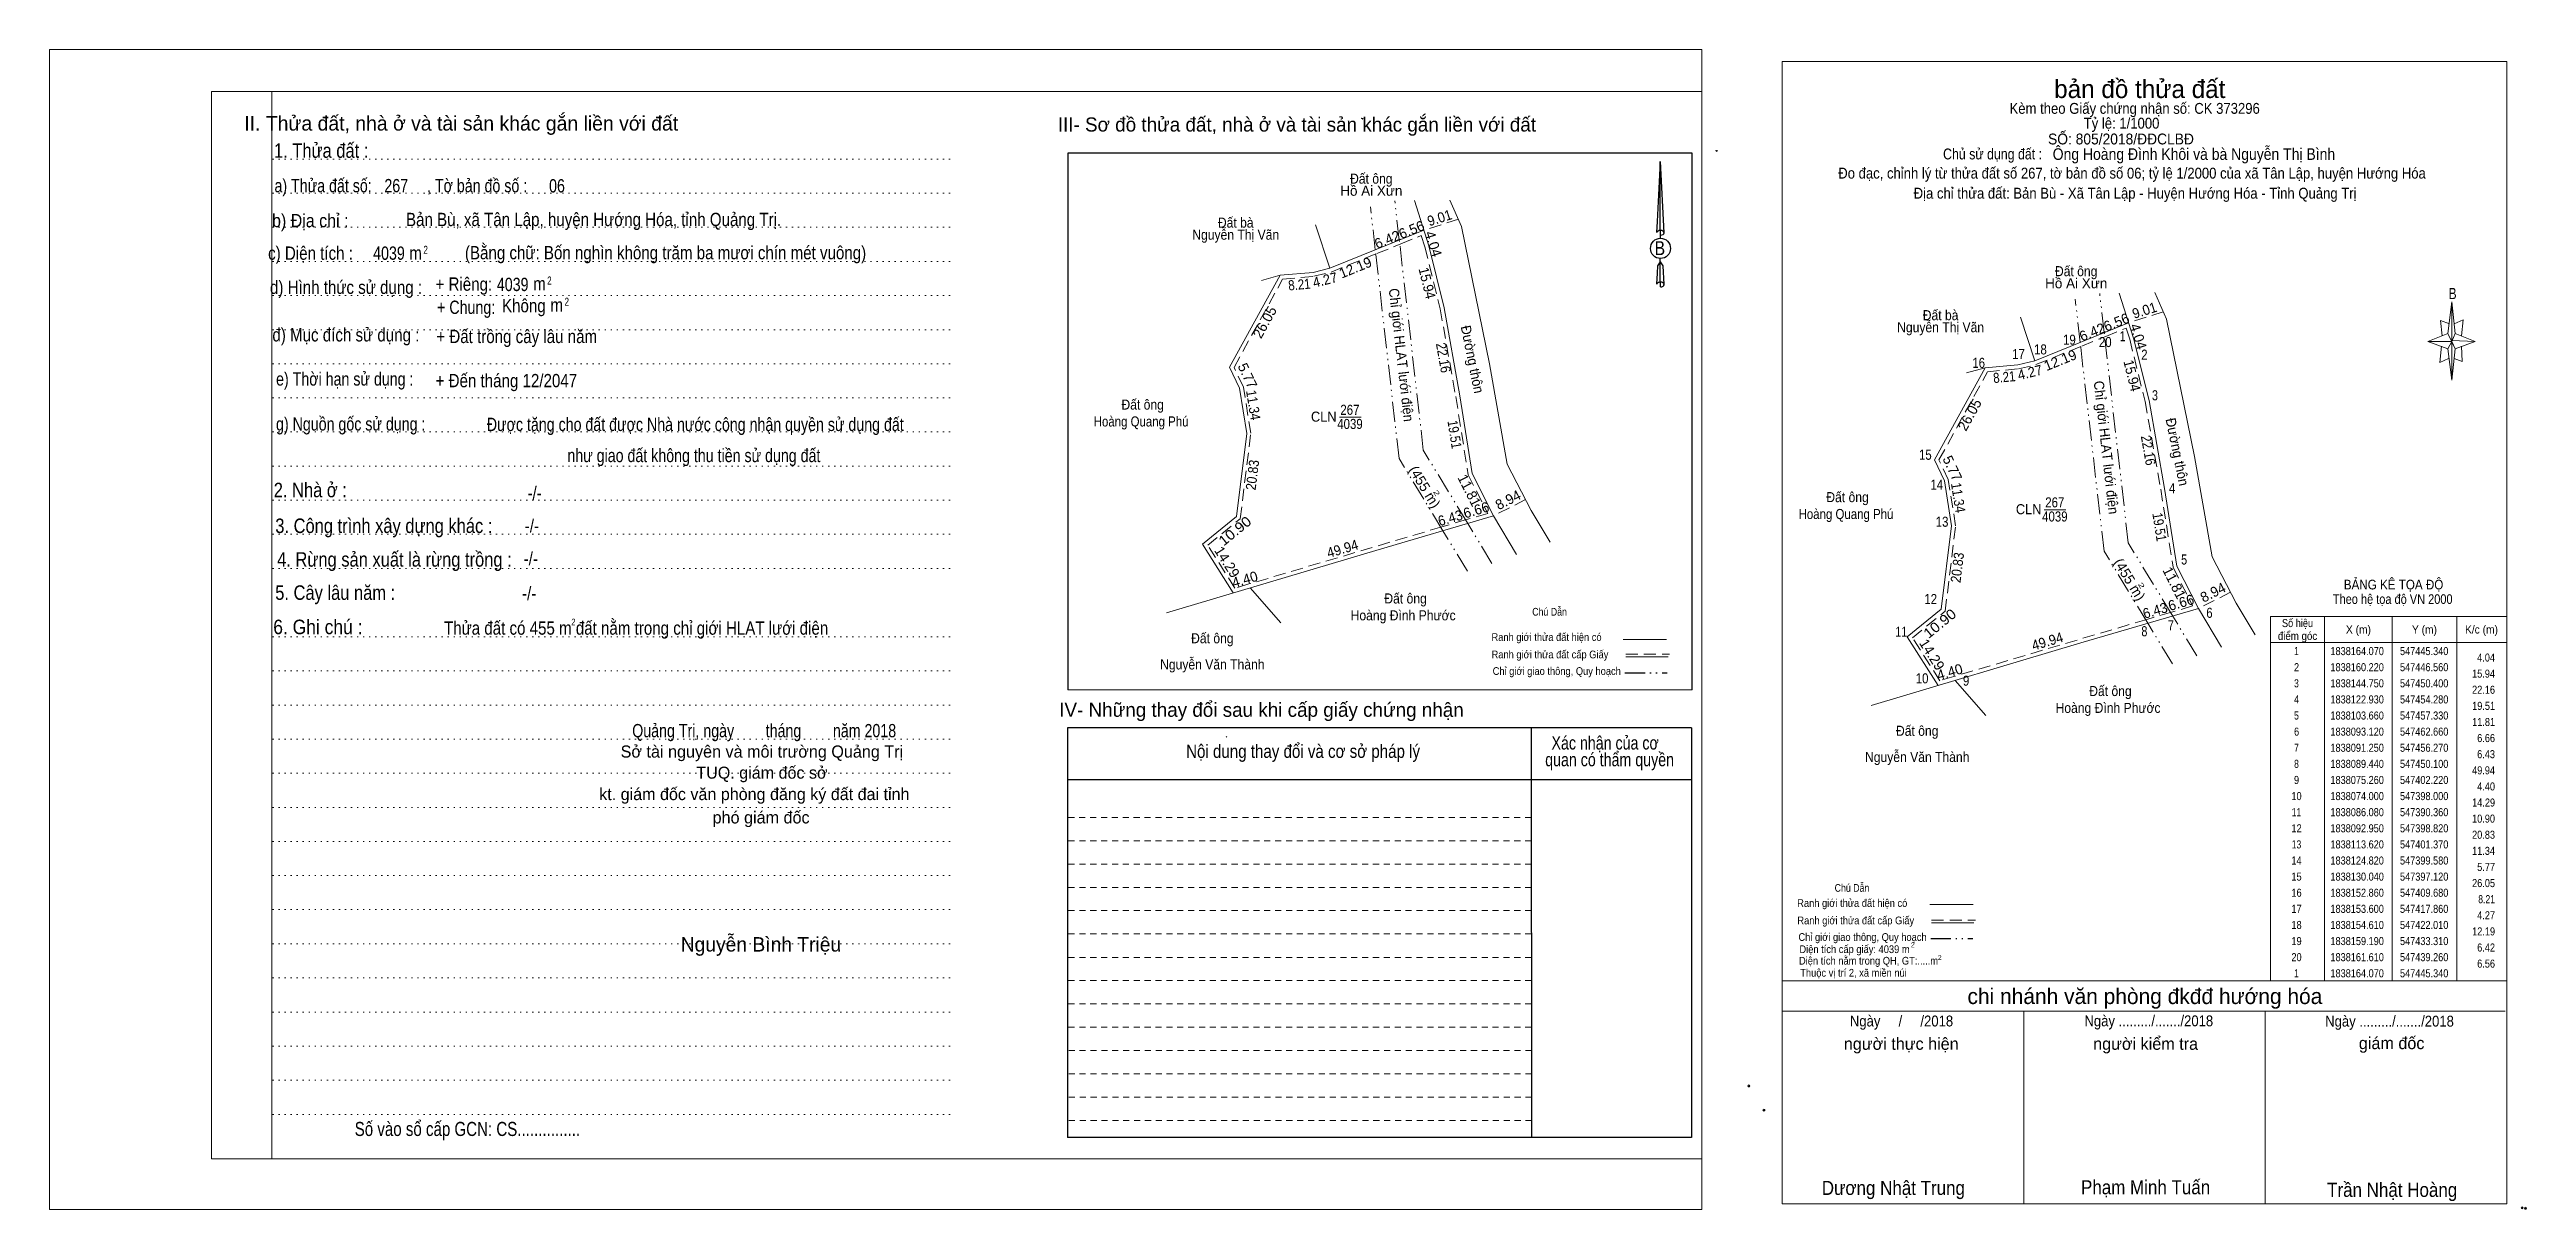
# Model space of a CAD drawing. Header units: metres. Extents: x 546486 to 548607, y 1837209 to 1838237.
# Drawn here: x 546929 to 547544, y 1837944 to 1838232 of the extents above; entities that cross this region are included whole.
import ezdxf
from ezdxf.enums import TextEntityAlignment as Align

# ---------------------------------------------------------------- set-up
doc = ezdxf.new("R2010")
doc.units = ezdxf.units.M
doc.header["$PDMODE"] = 32
doc.header["$PDSIZE"] = 0.5
for name, pattern in [('DASH_DOUBLE_DOT', [9.2, 5, -1.2, 0.3, -1.2, 0.3, -1.2]), ('DOTTED', [1.5, 0.3, -1.2]), ('MEDIUM_DASHED', [4.5, 3, -1.5]), ('SHORT_DASHED', [2.7, 1.5, -1.2])]:
    doc.linetypes.add(name, pattern=pattern)
for name, color, linetype, lineweight in [('1', 7, 'DOTTED', 13), ('15', 7, 'Continuous', 13), ('5', 7, 'Continuous', 13), ('63', 7, 'Continuous', 13)]:
    doc.layers.add(name, color=color, linetype=linetype, lineweight=lineweight)
doc.layers.add('34', color=7, linetype='Continuous')
doc.layers.add('6', color=7, linetype='Continuous')

msp = doc.modelspace()

# ---------------------------------------------------------------- texts
at = {"layer": '15'}
for s, height, p in [('II. Thửa đất, nhà ở và tài sản khác gắn liền với đất', 3.6, (547031.255, 1838211.78)), ('III- Sơ đồ thửa đất, nhà ở và tài sản khác gắn liền với đất', 3.5, (547238.785, 1838211.54)), ('IV- Những thay đổi sau khi cấp giấy chứng nhận', 3.5, (547229.99, 1838066.22)), ('Sở tài nguyên và môi trường Quảng Trị', 3, (547105.925, 1838056.1)), ('TUQ. giám đốc sở', 2.987, (547105.935, 1838050.86)), ('kt. giám đốc văn phòng đăng ký đất đai tỉnh', 2.987, (547104.055, 1838045.54)), ('phó giám đốc', 3, (547105.725, 1838039.74)), ('Nguyễn Bình Triệu', 3.573, (547105.69, 1838007.94))]:
    msp.add_text(s, height=height, dxfattribs=at).set_placement(p, align=Align.CENTER)
for s, height, width, p in [('1. Thửa đất :', 3.6, 0.85, (546996.475, 1838205.02)), ('a) Thửa đất số:              , Tờ bản đồ số : ', 3.3, 0.8, (547016.755, 1838196.46)), ('267', 3.3, 0.8, (547015.12, 1838196.46)), ('06', 3.3, 0.8, (547055.04, 1838196.42)), ('b) Địa chỉ : ', 3.3, 0.9, (546994.32, 1838187.78)), ('Bản Bù, xã Tân Lập, huyện Hướng Hóa, tỉnh Quảng Trị.', 3.3, 0.85, (547064.125, 1838188.06)), ('c) Diện tích :                                                   ', 3.3, 0.85, (547020.405, 1838179.7)), ('4039', 3.3, 0.8, (547013.315, 1838179.7)), ('2', 2, 0.75, (547022.415, 1838181.18)), ('(Bằng chữ: Bốn nghìn không trăm ba mươi chín mét vuông)', 3.3, 0.85, (547082, 1838179.82)), ('B', 3.456, 0.85, (547328.915, 1838180.86)), (' m', 3.3, 0.85, (547019.395, 1838179.74)), ('d) Hình thức sử dụng :', 3.3, 0.85, (547002.65, 1838171.22)), ('+ Riêng: ', 3.3, 0.85, (547032.43, 1838172.02)), ('4039', 3.3, 0.8, (547044.035, 1838171.93)), ('Không', 3.3, 0.85, (547046.81, 1838166.66)), (' m', 3.3, 0.85, (547050.175, 1838172.1)), ('2', 2, 0.75, (547053.155, 1838173.54)), ('2', 2, 0.75, (547057.475, 1838168.28)), ('       + Chung:', 3.3, 0.8, (547029.05, 1838166.26)), (' m', 3.3, 0.85, (547054.455, 1838166.84)), ('đ) Mục đích sử dụng :', 3.3, 0.85, (547002.615, 1838159.42)), ('+ Đất trồng cây lâu năm', 3.3, 0.85, (547045.04, 1838159.02)), ('e) Thời hạn sử dụng :', 3.3, 0.8, (547002.335, 1838148.46)), ('+ Đến tháng 12/2047', 3.3, 0.85, (547042.47, 1838148.05)), ('g) Nguồn gốc sử dụng :', 3.3, 0.8, (547003.815, 1838137.3)), ('Được tặng cho đất được Nhà nước công nhận quyền sử dụng đất', 3.3, 0.8, (547089.38, 1838137.18)), ('như giao đất không thu tiền sử dụng đất', 3.3, 0.8, (547089.035, 1838129.46)), ('2. Nhà ở :', 3.6, 0.85, (546993.775, 1838120.74)), ('-/-', 3.3, 0.85, (547049.495, 1838120.14)), ('3. Công trình xây dựng khác :', 3.6, 0.85, (547012.04, 1838111.86)), ('-/-', 3.3, 0.85, (547048.815, 1838111.98)), ('4. Rừng sản xuất là rừng trồng :', 3.6, 0.85, (547014.67, 1838103.5)), ('-/-', 3.3, 0.85, (547048.535, 1838103.86)), ('5. Cây lâu năm :', 3.6, 0.85, (546999.965, 1838095.26)), ('-/-', 3.3, 0.85, (547048.135, 1838095.22)), ('6. Ghi chú :', 3.6, 0.9, (546995.655, 1838086.74)), ('Thửa đất có 455 m đất nằm trong chỉ giới HLAT lưới điện', 3.3, 0.85, (547074.685, 1838086.61)), ('2', 1.65, 0.7, (547059.115, 1838088.94)), ('Ranh giới thửa đất hiện có ', 1.92, 0.9, (547301.1, 1838085.06)), ('Ranh giới thửa đất cấp Giấy', 1.92, 0.9, (547301.63, 1838080.74)), ('Chỉ giới giao thông, Quy hoạch', 1.92, 0.9, (547303.315, 1838076.62)), ('Quảng Trị, ngày        tháng        năm 2018', 3.3, 0.8, (547106.49, 1838061.14)), ('Nội dung thay đổi và cơ sở pháp lý', 3.3, 0.85, (547240.32, 1838056.02)), ('Xác nhận của cơ', 3.3, 0.8, (547315.335, 1838058.1)), (' quan có thẩm quyền', 3.3, 0.8, (547315.95, 1838053.94)), ('Số vào sổ cấp GCN: CS...............', 3.5, 0.8, (547032.795, 1837962.14))]:
    msp.add_text(s, height=height, dxfattribs=dict(at, width=width)).set_placement(p, align=Align.CENTER)
at = {"layer": '34', "width": 0.9}
msp.add_text('Ông Hoàng Đình Khôi và bà Nguyễn Thị Bình', height=2.88, dxfattribs=at).set_placement((547426.48, 1838204.5))
at = {"layer": '5'}
for s, height, p in [('bản đồ thửa đất', 4.5, (547448.1, 1838219.86)), ('chi nhánh văn phòng đkđđ hướng hóa', 3.888, (547449.375, 1837994.9)), ('người thực hiện', 3, (547388.865, 1837983.54)), ('người kiểm tra', 3, (547449.555, 1837983.54)), ('giám đốc', 3, (547510.65, 1837983.7))]:
    msp.add_text(s, height=height, dxfattribs=at).set_placement(p, align=Align.CENTER)
for s, height, width, p in [('Kèm theo Giấy chứng nhận số: CK 373296', 2.7, 0.9, (547446.835, 1838215.94)), ('Tỷ lệ: 1/1000', 2.7, 0.9, (547443.58, 1838212.26)), ('Chủ sử dụng đất :', 2.7, 0.85, (547411.54, 1838204.62)), ('SỐ: 805/2018/ĐĐCLBĐ', 2.7, 0.95, (547443.435, 1838208.34)), ('Đo đạc, chỉnh lý từ thửa đất số 267, tờ bản đồ số 06; tỷ lệ 1/2000 của xã Tân Lập, huyện Hướng Hóa', 2.7, 0.9, (547446.18, 1838199.86)), ('Địa chỉ thửa đất: Bản Bù - Xã Tân Lập - Huyện Hướng Hóa - Tỉnh Quảng Trị', 2.7, 0.9, (547446.94, 1838194.88)), ('B', 2.755, 0.8, (547525.805, 1838169.94)), ('Chú Dẫn', 1.92, 0.85, (547376.63, 1838022.78)), ('Ranh giới thửa đất hiện có ', 1.92, 0.9, (547377.02, 1838019.02)), ('Ranh giới thửa đất cấp Giấy', 1.92, 0.9, (547377.57, 1838014.7)), ('Chỉ giới giao thông, Quy hoạch', 1.92, 0.9, (547379.255, 1838010.58)), ('Diện tích nằm trong QH, GT:.....m', 1.92, 0.9, (547380.745, 1838004.7)), ('Diện tích cấp giấy: 4039 m', 1.92, 0.9, (547377.265, 1838007.56)), ('Thuộc vị trí 2, xã miền núi', 1.92, 0.9, (547377.01, 1838001.7)), ('Ngày     /     /2018', 2.7, 0.9, (547388.93, 1837989.34)), ('Ngày ........./......./2018', 2.7, 0.9, (547450.345, 1837989.38)), ('Ngày ........./......./2018', 2.7, 0.9, (547510.125, 1837989.3)), ('Dương Nhật Trung', 3.5, 0.9, (547386.91, 1837947.5)), ('Phạm Minh Tuấn', 3.5, 0.9, (547449.55, 1837947.66)), ('Trần Nhật Hoàng', 3.5, 0.9, (547510.78, 1837947.02))]:
    msp.add_text(s, height=height, dxfattribs=dict(at, width=width)).set_placement(p, align=Align.CENTER)
at = {"layer": '6'}
for s, width, p in [('Theo hệ tọa độ VN 2000', 0.85, (547510.915, 1838094.25)), ('BẢNG KÊ TỌA ĐỘ', 0.9, (547511.13, 1838097.85))]:
    msp.add_text(s, height=2.4, dxfattribs=dict(at, width=width)).set_placement(p, align=Align.CENTER)
at = {"layer": '63'}
for s, height, width, p in [('Đất ông', 2.5, 0.9, (547257.26, 1838198.6)), ('Đất bà', 2.5, 0.9, (547223.59, 1838187.68)), ('Nguyễn Thị Vãn', 2.5, 0.9, (547223.59, 1838184.68)), ('Đất ông', 2.5, 0.9, (547432.31, 1838175.62)), ('Nguyễn Thị Vãn', 2.5, 0.9, (547398.64, 1838161.7)), ('Đất bà', 2.5, 0.9, (547398.64, 1838164.7)), ('Hoàng Quang Phú', 2.5, 0.85, (547200.095, 1838138.31)), ('Đất ông', 2.5, 0.9, (547200.48, 1838142.5)), ('CLN', 2.5, 0.95, (547245.455, 1838139.5)), ('4039', 2.5, 0.85, (547251.965, 1838137.69)), ('267', 2.5, 0.85, (547251.95, 1838141.2)), ('Đất ông', 2.5, 0.9, (547375.53, 1838119.52)), ('Hoàng Quang Phú', 2.5, 0.85, (547375.145, 1838115.33)), ('CLN', 2.5, 0.95, (547420.505, 1838116.52)), ('4039', 2.5, 0.85, (547427.015, 1838114.71)), ('267', 2.5, 0.85, (547427, 1838118.22)), ('Đất ông', 2.5, 0.9, (547265.77, 1838094.36)), ('Hoàng Đình Phước', 2.5, 0.9, (547265.17, 1838090.17)), ('Chú Dẫn', 1.92, 0.85, (547301.53, 1838091.34)), ('Số hiệu', 2, 0.85, (547487.275, 1838088.5)), ('Đất ông', 2.5, 0.9, (547217.78, 1838084.48)), ('điểm góc', 2, 0.9, (547487.28, 1838085.3)), ('X (m)', 2, 0.95, (547502.405, 1838086.9)), ('Y (m)', 2, 0.95, (547518.795, 1838086.9)), ('K/c (m)', 2, 0.95, (547532.965, 1838086.9)), ('Nguyễn Văn Thành', 2.5, 0.9, (547217.785, 1838077.98)), (' 2', 2, 0.85, (547486.725, 1838077.54)), (' 1', 2, 0.75, (547486.72, 1838081.54)), ('1838164.070', 2, 0.85, (547502.085, 1838081.54)), ('1838160.220', 2, 0.85, (547502.085, 1838077.54)), ('547445.340', 2, 0.85, (547518.73, 1838081.54)), ('547446.560', 2, 0.85, (547518.73, 1838077.54)), ('Đất ông', 2.5, 0.9, (547440.82, 1838071.38)), (' 3', 2, 0.8, (547486.715, 1838073.54)), ('1838144.750', 2, 0.85, (547502.085, 1838073.54)), ('547450.400', 2, 0.85, (547518.73, 1838073.54)), ('Hoàng Đình Phước', 2.5, 0.9, (547440.22, 1838067.19)), (' 4', 2, 0.85, (547486.72, 1838069.54)), (' 5', 2, 0.8, (547486.72, 1838065.54)), ('1838122.930', 2, 0.85, (547502.085, 1838069.54)), ('1838103.660', 2, 0.85, (547502.085, 1838065.54)), ('547454.280', 2, 0.85, (547518.73, 1838069.54)), ('547457.330', 2, 0.85, (547518.73, 1838065.54)), ('Đất ông', 2.5, 0.9, (547392.83, 1838061.5)), (' 6', 2, 0.85, (547486.725, 1838061.54)), (' 7', 2, 0.8, (547486.725, 1838057.54)), ('1838093.120', 2, 0.85, (547502.085, 1838061.54)), ('1838091.250', 2, 0.85, (547502.085, 1838057.54)), ('547462.660', 2, 0.85, (547518.73, 1838061.54)), ('547456.270', 2, 0.85, (547518.73, 1838057.54)), ('Nguyễn Văn Thành', 2.5, 0.9, (547392.835, 1838055)), (' 8', 2, 0.8, (547486.725, 1838053.54)), ('1838089.440', 2, 0.85, (547502.085, 1838053.54)), ('547450.100', 2, 0.85, (547518.73, 1838053.54)), (' 10', 2, 0.85, (547486.715, 1838045.54)), (' 9', 2, 0.85, (547486.715, 1838049.54)), ('1838075.260', 2, 0.85, (547502.085, 1838049.54)), ('1838074.000', 2, 0.85, (547502.085, 1838045.54)), ('547402.220', 2, 0.85, (547518.73, 1838049.54)), ('547398.000', 2, 0.85, (547518.73, 1838045.54)), (' 11', 2, 0.8, (547486.715, 1838041.54)), ('1838086.080', 2, 0.85, (547502.085, 1838041.54)), ('547390.360', 2, 0.85, (547518.73, 1838041.54)), (' 12', 2, 0.85, (547486.72, 1838037.54)), (' 13', 2, 0.8, (547486.72, 1838033.54)), ('1838092.950', 2, 0.85, (547502.085, 1838037.54)), ('1838113.620', 2, 0.85, (547502.085, 1838033.54)), ('547398.820', 2, 0.85, (547518.73, 1838037.54)), ('547401.370', 2, 0.85, (547518.73, 1838033.54)), (' 14', 2, 0.85, (547486.715, 1838029.54)), ('1838124.820', 2, 0.85, (547502.085, 1838029.54)), ('547399.580', 2, 0.85, (547518.73, 1838029.54)), (' 15', 2, 0.85, (547486.715, 1838025.54)), (' 16', 2, 0.85, (547486.72, 1838021.54)), ('1838130.040', 2, 0.85, (547502.085, 1838025.54)), ('1838152.860', 2, 0.85, (547502.085, 1838021.54)), ('547397.120', 2, 0.85, (547518.73, 1838025.54)), ('547409.680', 2, 0.85, (547518.73, 1838021.54)), (' 17', 2, 0.85, (547486.72, 1838017.54)), ('1838153.600', 2, 0.85, (547502.085, 1838017.54)), ('547417.860', 2, 0.85, (547518.73, 1838017.54)), ('2', 1.25, 0.8, (547391.74, 1838008.96)), (' 18', 2, 0.85, (547486.72, 1838013.54)), (' 19', 2, 0.85, (547486.72, 1838009.54)), ('1838154.610', 2, 0.85, (547502.085, 1838013.54)), ('1838159.190', 2, 0.85, (547502.085, 1838009.54)), ('547422.010', 2, 0.85, (547518.73, 1838013.54)), ('547433.310', 2, 0.85, (547518.73, 1838009.54)), ('2', 1.25, 0.8, (547398.43, 1838005.84)), (' 20', 2, 0.85, (547486.715, 1838005.54)), ('1838161.610', 2, 0.85, (547502.085, 1838005.54)), ('547439.260', 2, 0.85, (547518.73, 1838005.54)), (' 1', 2, 0.75, (547486.72, 1838001.54)), ('1838164.070', 2, 0.85, (547502.085, 1838001.54)), ('547445.340', 2, 0.85, (547518.73, 1838001.54))]:
    msp.add_text(s, height=height, dxfattribs=dict(at, width=width)).set_placement(p, align=Align.CENTER)
for p in [(547257.265, 1838195.6), (547432.315, 1838172.62)]:
    msp.add_text('Hồ Ai Xưn', height=2.5, dxfattribs=at).set_placement(p, align=Align.CENTER)
for s, rotation, p in [('6.56', 22.029, (547267.721, 1838186.013)), ('6.42', 22.133, (547261.704, 1838183.57)), ('4.04', 287.583, (547271.5, 1838183.268)), ('12.19', 22.063, (547253.765, 1838176.586)), ('26.05', 61.172, (547231.9, 1838163.602)), ('6.56', 22.029, (547442.776, 1838163.035)), ('6.42', 22.133, (547436.754, 1838160.59)), ('4.04', 287.583, (547446.55, 1838160.288)), ('5.77', 295.233, (547225.391, 1838150.363)), ('12.19', 22.063, (547428.815, 1838153.606)), ('26.05', 61.172, (547406.95, 1838140.622)), ('(455 m)', 301.243, (547269.435, 1838122.653)), ('5.77', 295.233, (547400.441, 1838127.383)), ('11.81', 296.825, (547280.491, 1838121.909)), ('8.94', 26.88, (547291.785, 1838118.959)), ('6.66', 16.312, (547283.659, 1838116.372)), ('14.29', 302.311, (547220.394, 1838103.988)), ('(455 m)', 301.243, (547444.485, 1838099.673)), ('11.81', 296.825, (547455.541, 1838098.929)), ('4.40', 16.624, (547226.207, 1838099.143)), ('6.66', 16.312, (547458.709, 1838093.392)), ('8.94', 26.88, (547466.835, 1838095.979)), ('14.29', 302.311, (547395.444, 1838081.008)), ('4.40', 16.624, (547401.257, 1838076.163))]:
    msp.add_text(s, height=2.5, rotation=rotation, dxfattribs=at).set_placement(p, align=Align.CENTER)
for s, height, rotation, width, p in [('9.01', 2.5, 17.49, 0.95, (547274.594, 1838188.931)), ('4.27', 2.5, 13.678, 0.95, (547246.074, 1838173.496)), ('15.94', 2.5, 283.94, 0.95, (547269.919, 1838173.616)), ('8.21', 2.5, 5.169, 0.85, (547239.517, 1838172.311)), ('Chỉ giới HLAT lưới điện', 2.5, 276.525, 0.95, (547263.482, 1838155.937)), ('9.01', 2.5, 17.49, 0.95, (547449.649, 1838165.953)), ('22.16', 2.5, 280.083, 0.9, (547273.953, 1838155.164)), ('Đường thôn', 2.5, 281.51, 0.95, (547281.15, 1838154.744)), ('8.21', 2.5, 5.169, 0.85, (547414.567, 1838149.331)), ('4.27', 2.5, 13.678, 0.95, (547421.124, 1838150.516)), ('15.94', 2.5, 283.94, 0.95, (547444.969, 1838150.636)), ('11.34', 2.5, 279.08, 0.9, (547226.735, 1838143.427)), ('Chỉ giới HLAT lưới điện', 2.5, 276.525, 0.95, (547438.532, 1838132.957)), ('19.51', 2.5, 278.994, 0.85, (547276.716, 1838136.14)), ('Đường thôn', 2.5, 281.51, 0.95, (547456.2, 1838131.764)), ('22.16', 2.5, 280.083, 0.9, (547449.003, 1838132.184)), ('20.83', 2.5, 82.967, 0.9, (547228.975, 1838126.112)), ('2', 1.25, 301.248, 1.6, (547272.925, 1838121.479)), ('11.34', 2.5, 279.08, 0.9, (547401.785, 1838120.447)), ('10.90', 2.5, 39.079, 1.1, (547224.177, 1838111.399)), ('6.43', 2.5, 16.349, 0.95, (547277.218, 1838114.387)), ('19.51', 2.5, 278.994, 0.85, (547451.766, 1838113.16)), ('49.94', 2.5, 16.497, 0.95, (547250.465, 1838106.756)), ('20.83', 2.5, 82.967, 0.9, (547404.025, 1838103.132)), ('2', 1.25, 301.248, 1.6, (547447.975, 1838098.499)), ('10.90', 2.5, 39.079, 1.1, (547399.227, 1838088.419)), ('6.43', 2.5, 16.349, 0.95, (547452.268, 1838091.407)), ('49.94', 2.5, 16.497, 0.95, (547425.515, 1838083.776))]:
    msp.add_text(s, height=height, rotation=rotation, dxfattribs=dict(at, width=width)).set_placement(p, align=Align.CENTER)
for s, height, width, p in [(' 18', 2.5, 0.85, (547425.01, 1838156.2)), (' 19', 2.5, 0.85, (547432.21, 1838158.61)), (' 20', 2.5, 0.85, (547441.11, 1838158.02)), (' 1', 2.5, 0.75, (547444.55, 1838159.47)), (' 16', 2.5, 0.85, (547409.68, 1838152.86)), (' 17', 2.5, 0.85, (547419.55, 1838155.03)), (' 2', 2.5, 0.85, (547450.04, 1838154.9)), (' 3', 2.5, 0.8, (547452.62, 1838144.81)), (' 15', 2.5, 0.85, (547396.43, 1838130.04)), (' 14', 2.5, 0.85, (547399.27, 1838122.6)), (' 4', 2.5, 0.85, (547456.92, 1838121.71)), (' 13', 2.5, 0.85, (547400.58, 1838113.41)), (' 5', 2.5, 0.8, (547459.86, 1838104.03)), (' 12', 2.5, 0.85, (547397.76, 1838094.21)), (' 7', 2.5, 0.8, (547456.58, 1838087.71)), (' 6', 2.5, 0.85, (547466.2, 1838090.8)), (' 11', 2.5, 0.8, (547390.36, 1838086.08)), (' 8', 2.5, 0.8, (547449.99, 1838086.22)), ('15.94', 2, 0.85, (547536.32, 1838075.94)), ('4.04', 2, 0.85, (547536.32, 1838079.94)), (' 10', 2.5, 0.85, (547395.62, 1838074.53)), (' 9', 2.5, 0.85, (547405.76, 1838073.94)), ('22.16', 2, 0.85, (547536.32, 1838071.94)), ('19.51', 2, 0.85, (547536.33, 1838067.94)), ('11.81', 2, 0.85, (547536.33, 1838063.94)), ('6.66', 2, 0.85, (547536.32, 1838059.94)), ('49.94', 2, 0.85, (547536.32, 1838051.94)), ('6.43', 2, 0.85, (547536.31, 1838055.94)), ('4.40', 2, 0.85, (547536.32, 1838047.94)), ('10.90', 2, 0.85, (547536.32, 1838039.94)), ('14.29', 2, 0.85, (547536.33, 1838043.94)), ('20.83', 2, 0.85, (547536.32, 1838035.94)), ('11.34', 2, 0.85, (547536.32, 1838031.94)), ('5.77', 2, 0.85, (547536.32, 1838027.94)), ('26.05', 2, 0.85, (547536.32, 1838023.94)), ('4.27', 2, 0.85, (547536.32, 1838015.94)), ('8.21', 2, 0.8, (547536.32, 1838019.94)), ('12.19', 2, 0.85, (547536.33, 1838011.94)), ('6.42', 2, 0.85, (547536.32, 1838007.94)), ('6.56', 2, 0.85, (547536.32, 1838003.94))]:
    msp.add_text(s, height=height, dxfattribs=dict(at, width=width)).set_placement(p, align=Align.RIGHT)

# ---------------------------------------------------------------- linework, layer by layer
at = {"layer": '1', "linetype": 'Continuous'}
for p, q in [((546969.22, 1838221.5), (547339.38, 1838221.5)), ((546969.22, 1838221.5), (546969.22, 1837956.5)), ((547339.38, 1838221.5), (547339.38, 1837954.3)), ((546969.22, 1837956.5), (547339.38, 1837956.5))]:
    msp.add_line(p, q, dxfattribs=at)
at = {"layer": '1'}
for p, q in [((546984.22, 1838221.5), (546984.22, 1837956.5)), ((546984.22, 1838221.5), (546984.22, 1837956.5)), ((546984.38, 1838204.7), (547153.46, 1838204.7)), ((546984.38, 1838196.22), (547153.46, 1838196.22)), ((546984.38, 1838187.78), (547153.46, 1838187.78)), ((546984.38, 1838179.3), (547153.46, 1838179.3)), ((546984.38, 1838170.82), (547153.46, 1838170.82)), ((546984.38, 1838162.34), (547153.46, 1838162.34)), ((546984.38, 1838153.86), (547153.46, 1838153.86)), ((546984.38, 1838145.42), (547153.46, 1838145.42)), ((546984.38, 1838136.94), (547153.46, 1838136.94)), ((546984.38, 1838128.46), (547153.46, 1838128.46)), ((546984.38, 1838119.98), (547153.46, 1838119.98)), ((546984.38, 1838111.54), (547153.46, 1838111.54)), ((546984.38, 1838103.06), (547153.46, 1838103.06)), ((546984.38, 1838086.1), (547153.46, 1838086.1)), ((546984.38, 1838077.62), (547153.46, 1838077.62)), ((546984.38, 1838069.14), (547153.46, 1838069.14)), ((546984.38, 1838060.7), (547153.46, 1838060.7)), ((546984.38, 1838052.22), (547153.46, 1838052.22)), ((546984.38, 1838043.74), (547153.46, 1838043.74)), ((546984.38, 1838035.26), (547153.46, 1838035.26)), ((546984.38, 1838026.82), (547153.46, 1838026.82)), ((546984.38, 1838018.34), (547153.46, 1838018.34)), ((546984.38, 1838009.86), (547153.46, 1838009.86)), ((546984.38, 1838001.38), (547153.46, 1838001.38)), ((546984.38, 1837992.9), (547153.46, 1837992.9)), ((546984.38, 1837984.46), (547153.46, 1837984.46)), ((546984.38, 1837975.98), (547153.46, 1837975.98)), ((546984.38, 1837967.5), (547153.46, 1837967.5))]:
    msp.add_line(p, q, dxfattribs=at)
at = {"layer": '1', "linetype": 'Continuous'}
for points in [[(546929.02, 1837943.9), (547339.38, 1837943.9), (547339.38, 1838231.9), (546929.02, 1838231.9)], [(546984.22, 1838221.5), (547339.38, 1838221.5), (547339.38, 1837956.5), (546984.22, 1837956.5)]]:
    msp.add_lwpolyline(points, close=True, dxfattribs=at)
at = {"layer": '1'}
for p in [(547254.9, 1838214.82), (547342.9, 1838206.82)]:
    msp.add_point(p, dxfattribs=at)
at = {"layer": '15', "lineweight": 25}
for p, q in [((547181.94, 1838206.18), (547181.94, 1838072.9)), ((547329.02, 1838204.1), (547329.94, 1838186.42)), ((547329.02, 1838204.1), (547329.94, 1838186.42)), ((547329.02, 1838204.1), (547329.94, 1838186.42)), ((547328.26, 1838189.18), (547328.1, 1838186.46)), ((547329.02, 1838187.02), (547329.02, 1838186.34)), ((547329.02, 1838186.34), (547329.02, 1838185.82)), ((547329.02, 1838185.82), (547329.02, 1838185.14)), ((547329.02, 1838185.82), (547329.02, 1838185.14)), ((547329.02, 1838185.82), (547329.02, 1838185.14)), ((547329.94, 1838186.42), (547329.94, 1838186.46)), ((547329.02, 1838179.18), (547329.02, 1838179.98)), ((547329.02, 1838179.18), (547329.02, 1838179.98)), ((547329.02, 1838179.18), (547329.02, 1838179.98)), ((547329.02, 1838179.18), (547329.7, 1838178.22)), ((547329.02, 1838179.18), (547329.7, 1838178.22)), ((547329.02, 1838179.18), (547329.7, 1838178.22)), ((547329.7, 1838178.22), (547329.94, 1838173.58)), ((547329.7, 1838178.22), (547329.94, 1838173.58)), ((547329.7, 1838178.22), (547329.94, 1838173.58)), ((547329.02, 1838174.18), (547329.02, 1838173.5)), ((547329.02, 1838173.5), (547329.02, 1838172.98)), ((547329.94, 1838173.58), (547329.94, 1838173.62)), ((547296.98, 1838063.5), (547297.06, 1837961.74)), ((547336.82, 1838063.5), (547336.74, 1837961.74)), ((547336.82, 1838050.58), (547181.78, 1838050.58)), ((547336.74, 1837961.74), (547181.78, 1837961.74))]:
    msp.add_line(p, q, dxfattribs=at)
at = {"layer": '15'}
for p, q in [((547319.84, 1838085.42), (547330.6, 1838085.42)), ((547320.46, 1838081.14), (547330.98, 1838081.14)), ((547181.94, 1838072.9), (547336.98, 1838072.9)), ((547221.38, 1838061.3), (547221.22, 1838061.14))]:
    msp.add_line(p, q, dxfattribs=at)
at = {"layer": '15', "linetype": 'MEDIUM_DASHED'}
msp.add_line((547320.46, 1838081.78), (547331.34, 1838081.78), dxfattribs=at)
at = {"layer": '15', "linetype": 'DASH_DOUBLE_DOT', "lineweight": 25}
msp.add_line((547320.26, 1838077.18), (547330.72, 1838077.18), dxfattribs=at)
at = {"layer": '15', "linetype": 'SHORT_DASHED'}
for p, q in [((547296.94, 1838041.22), (547181.78, 1838041.22)), ((547296.98, 1838035.42), (547181.78, 1838035.42)), ((547296.98, 1838029.66), (547181.78, 1838029.66)), ((547296.98, 1838023.86), (547181.78, 1838023.86)), ((547296.98, 1838018.1), (547181.78, 1838018.1)), ((547296.98, 1838012.3), (547181.78, 1838012.3)), ((547296.98, 1838006.5), (547181.78, 1838006.5)), ((547296.98, 1838000.74), (547181.78, 1838000.74)), ((547296.98, 1837994.94), (547181.78, 1837994.94)), ((547296.98, 1837989.14), (547181.78, 1837989.14)), ((547297.02, 1837983.38), (547181.78, 1837983.38)), ((547297.02, 1837977.58), (547181.78, 1837977.58)), ((547297.06, 1837971.82), (547181.78, 1837971.82)), ((547297.06, 1837966.02), (547181.78, 1837966.02))]:
    msp.add_line(p, q, dxfattribs=at)
at = {"layer": '15', "lineweight": 25}
for points in [[(547336.98, 1838072.9), (547336.98, 1838206.18), (547181.94, 1838206.18)], [(547329.02, 1838187.02), (547329.02, 1838204.1), (547328.26, 1838189.18)], [(547329.02, 1838174.18), (547329.02, 1838179.18), (547328.34, 1838178.22), (547328.26, 1838176.34), (547328.1, 1838173.62)], [(547336.82, 1838063.5), (547181.78, 1838063.5), (547181.78, 1837961.74)]]:
    msp.add_lwpolyline(points, dxfattribs=at)
msp.add_ellipse((547329.078, 1838182.529), major_axis=(0, 2.516), ratio=0.983453, dxfattribs=at)
for centre, start_param, end_param in [((547329.079, 1838186.406), 1.5707963, 3.074452), ((547329.079, 1838186.406), 0.0671406, 1.5707963), ((547329.079, 1838186.406), 4.712389, 6.2831853), ((547329.079, 1838173.565), 2.4910694, 3.0742784), ((547329.079, 1838173.565), 1.5707963, 2.4910694), ((547329.079, 1838173.565), 0.0671406, 1.5707963), ((547329.079, 1838173.565), 4.712389, 6.2831853)]:
    msp.add_ellipse(centre, major_axis=(0.907, 0), ratio=0.655448, start_param=start_param, end_param=end_param, dxfattribs=at)
at = {"layer": '5'}
for p, q in [((547524.6, 1838161.42), (547525.6, 1838169.22)), ((547524.6, 1838157.62), (547519.6, 1838159.42)), ((547526.4, 1838161.42), (547531.4, 1838159.42)), ((547528, 1838158.22), (547528.2, 1838154.42)), ((547526.4, 1838157.62), (547525.6, 1838149.82)), ((547528.2, 1838154.42), (547526.2, 1838155.22)), ((547396, 1838019.58), (547406.76, 1838019.58)), ((547396.4, 1838015.1), (547406.92, 1838015.1)), ((547359.28, 1838000.7), (547539.28, 1838000.7)), ((547359.28, 1837993.1), (547538.88, 1837993.1)), ((547359.28, 1837993.1), (547538.88, 1837993.1)), ((547359.28, 1837993.1), (547538.88, 1837993.1)), ((547419.28, 1837945.3), (547419.28, 1837993.1)), ((547479.28, 1837945.3), (547479.28, 1837993.1)), ((547539.28, 1837945.3), (547359.28, 1837945.3))]:
    msp.add_line(p, q, dxfattribs=at)
at = {"layer": '5', "linetype": 'DASH_DOUBLE_DOT', "lineweight": 25}
msp.add_line((547396.2, 1838011.14), (547406.64, 1838011.14), dxfattribs=at)
at = {"layer": '5', "linetype": 'MEDIUM_DASHED'}
msp.add_line((547396.4, 1838015.74), (547407.28, 1838015.74), dxfattribs=at)
at = {"layer": '5'}
for points in [[(547359.28, 1838228.9), (547539.28, 1838228.9), (547539.28, 1837945.3), (547359.28, 1837945.3)], [(547525.6, 1838169.22), (547526.4, 1838161.42), (547525.6, 1838159.42)], [(547525.6, 1838159.42), (547519.6, 1838159.42), (547524.6, 1838161.42), (547526.4, 1838157.62), (547531.4, 1838159.42), (547525.6, 1838159.62)], [(547525.6, 1838159.42), (547525.6, 1838149.82), (547524.6, 1838157.62)]]:
    msp.add_lwpolyline(points, close=True, dxfattribs=at)
for points in [[(547525, 1838163.82), (547522.8, 1838164.62), (547523.2, 1838160.82)], [(547526.2, 1838163.82), (547528.4, 1838164.82), (547528, 1838160.82)], [(547525.6, 1838159.42), (547524.6, 1838161.42), (547519.6, 1838159.42)], [(547523, 1838158.22), (547522.6, 1838154.22), (547524.8, 1838155.22)], [(547525.6, 1838159.42), (547526.4, 1838157.62), (547531.4, 1838159.42)]]:
    msp.add_lwpolyline(points, dxfattribs=at)
for p in [(547351.04, 1837974.56), (547354.78, 1837968.54), (547543.08, 1837944.3), (547543.88, 1837944.18)]:
    msp.add_point(p, dxfattribs=at)
at = {"layer": '63', "linetype": 'DASH_DOUBLE_DOT'}
for p, q in [((547258.26, 1838182.17), (547257.03, 1838192.86)), ((547264.21, 1838184.59), (547263.1, 1838194.32)), ((547270.18, 1838132.41), (547264.22, 1838184.59)), ((547264.18, 1838130.35), (547258.25, 1838182.17)), ((547439.26, 1838161.61), (547438.15, 1838171.34)), ((547433.31, 1838159.19), (547432.08, 1838169.88)), ((547439.23, 1838107.37), (547433.3, 1838159.19)), ((547445.23, 1838109.43), (547439.27, 1838161.61))]:
    msp.add_line(p, q, dxfattribs=at)
at = {"layer": '63', "linetype": 'MEDIUM_DASHED'}
for p, q in [((547278.89, 1838189.76), (547270.29, 1838187.05)), ((547453.94, 1838166.78), (547445.34, 1838164.07)), ((547295.58, 1838120.14), (547287.61, 1838116.1)), ((547470.63, 1838097.16), (547462.66, 1838093.12))]:
    msp.add_line(p, q, dxfattribs=at)
at = {"layer": '63'}
for p, q in [((547279.69, 1838187.97), (547276.77, 1838194.52)), ((547230, 1838174.58), (547234.63, 1838175.84)), ((547454.74, 1838164.99), (547451.82, 1838171.54)), ((547405.05, 1838151.6), (547409.68, 1838152.86)), ((547282.28, 1838126.64), (547279.23, 1838145.91)), ((547249.35, 1838140.63), (547254.72, 1838140.63)), ((547457.33, 1838103.66), (547454.28, 1838122.93)), ((547258.4, 1838107.54), (547287.61, 1838116.1)), ((547424.4, 1838117.65), (547429.77, 1838117.65)), ((547258.4, 1838107.54), (547206.38, 1838092.05)), ((547234.79, 1838089.53), (547227.17, 1838098.24)), ((547433.45, 1838084.56), (547462.66, 1838093.12)), ((547494, 1838091.1), (547494, 1838000.7)), ((547510.8, 1838091.1), (547510.8, 1838000.7)), ((547526.8, 1838091.1), (547526.8, 1838000.7)), ((547433.45, 1838084.56), (547381.43, 1838069.07)), ((547480.56, 1838084.7), (547539.28, 1838084.7)), ((547409.84, 1838066.55), (547402.22, 1838075.26))]:
    msp.add_line(p, q, dxfattribs=at)
for points in [[(547267.97, 1838194.4), (547271.51, 1838183.2), (547275.35, 1838167.73), (547279.23, 1838145.91)], [(547243.39, 1838188.39), (547246.96, 1838177.59), (547270.29, 1838187.05)], [(547291.04, 1838128.92), (547286.64, 1838153.84), (547279.69, 1838187.97)], [(547234.63, 1838175.84), (547242.81, 1838176.58), (547246.96, 1838177.59)], [(547222.95, 1838096.98), (547215.31, 1838109.06), (547223.77, 1838115.93), (547226.32, 1838136.6), (547224.53, 1838147.8), (547222.07, 1838153.02), (547234.63, 1838175.84)], [(547443.02, 1838171.42), (547446.56, 1838160.22), (547450.4, 1838144.75), (547454.28, 1838122.93)], [(547418.44, 1838165.41), (547422.01, 1838154.61), (547445.34, 1838164.07)], [(547466.09, 1838105.94), (547461.69, 1838130.86), (547454.74, 1838164.99)], [(547398, 1838074), (547390.36, 1838086.08), (547398.82, 1838092.95), (547401.37, 1838113.62), (547399.58, 1838124.82), (547397.12, 1838130.04), (547409.68, 1838152.86)], [(547409.68, 1838152.86), (547417.86, 1838153.6), (547422.01, 1838154.61)], [(547291.04, 1838128.92), (547296.98, 1838117.44), (547301.71, 1838109.59)], [(547282.28, 1838126.64), (547287.61, 1838116.1), (547293.31, 1838106.53)], [(547457.33, 1838103.66), (547462.66, 1838093.12), (547468.36, 1838083.55)], [(547466.09, 1838105.94), (547472.03, 1838094.46), (547476.76, 1838086.61)]]:
    msp.add_lwpolyline(points, dxfattribs=at)
at = {"layer": '63', "linetype": 'MEDIUM_DASHED'}
for points in [[(547269.66, 1838185.72), (547270.55, 1838182.93), (547274.37, 1838167.52), (547278.24, 1838145.74), (547281.32, 1838126.33), (547286.17, 1838116.72), (547280.94, 1838115.19), (547274.77, 1838113.38), (547226.88, 1838099.2), (547223.39, 1838098.16), (547216.63, 1838108.84), (547224.71, 1838115.41), (547227.33, 1838136.62), (547225.5, 1838148.1), (547223.19, 1838152.98), (547235.25, 1838174.89), (547242.97, 1838175.59), (547247.27, 1838176.64), (547258.64, 1838181.24), (547264.59, 1838183.66)], [(547444.71, 1838162.74), (547445.6, 1838159.95), (547449.42, 1838144.54), (547453.29, 1838122.76), (547456.37, 1838103.35), (547461.22, 1838093.74), (547455.99, 1838092.21), (547449.82, 1838090.4), (547401.93, 1838076.22), (547398.44, 1838075.18), (547391.68, 1838085.86), (547399.76, 1838092.43), (547402.38, 1838113.64), (547400.55, 1838125.12), (547398.24, 1838130), (547410.3, 1838151.91), (547418.02, 1838152.61), (547422.32, 1838153.66), (547433.69, 1838158.26), (547439.64, 1838160.68)]]:
    msp.add_lwpolyline(points, close=True, dxfattribs=at)
at = {"layer": '63', "linetype": 'DASH_DOUBLE_DOT'}
for points in [[(547281.16, 1838102.36), (547275.05, 1838112.42), (547264.18, 1838130.35)], [(547287.23, 1838104.31), (547281.22, 1838114.23), (547270.18, 1838132.41)], [(547462.28, 1838081.33), (547456.27, 1838091.25), (547445.23, 1838109.43)], [(547456.21, 1838079.38), (547450.1, 1838089.44), (547439.23, 1838107.37)]]:
    msp.add_lwpolyline(points, dxfattribs=at)
at = {"layer": '63'}
msp.add_lwpolyline([(547480.56, 1838091.1), (547539.28, 1838091.1), (547539.28, 1838000.7), (547480.56, 1838000.7)], close=True, dxfattribs=at)

msp.set_redraw_order([(e.dxf.handle, doc.entitydb.next_handle()) for e in msp.query("TEXT MTEXT ATTDEF DIMENSION ARC_DIMENSION")])  # texts and dimensions are drawn at this point

doc.saveas('drawing.dxf')
